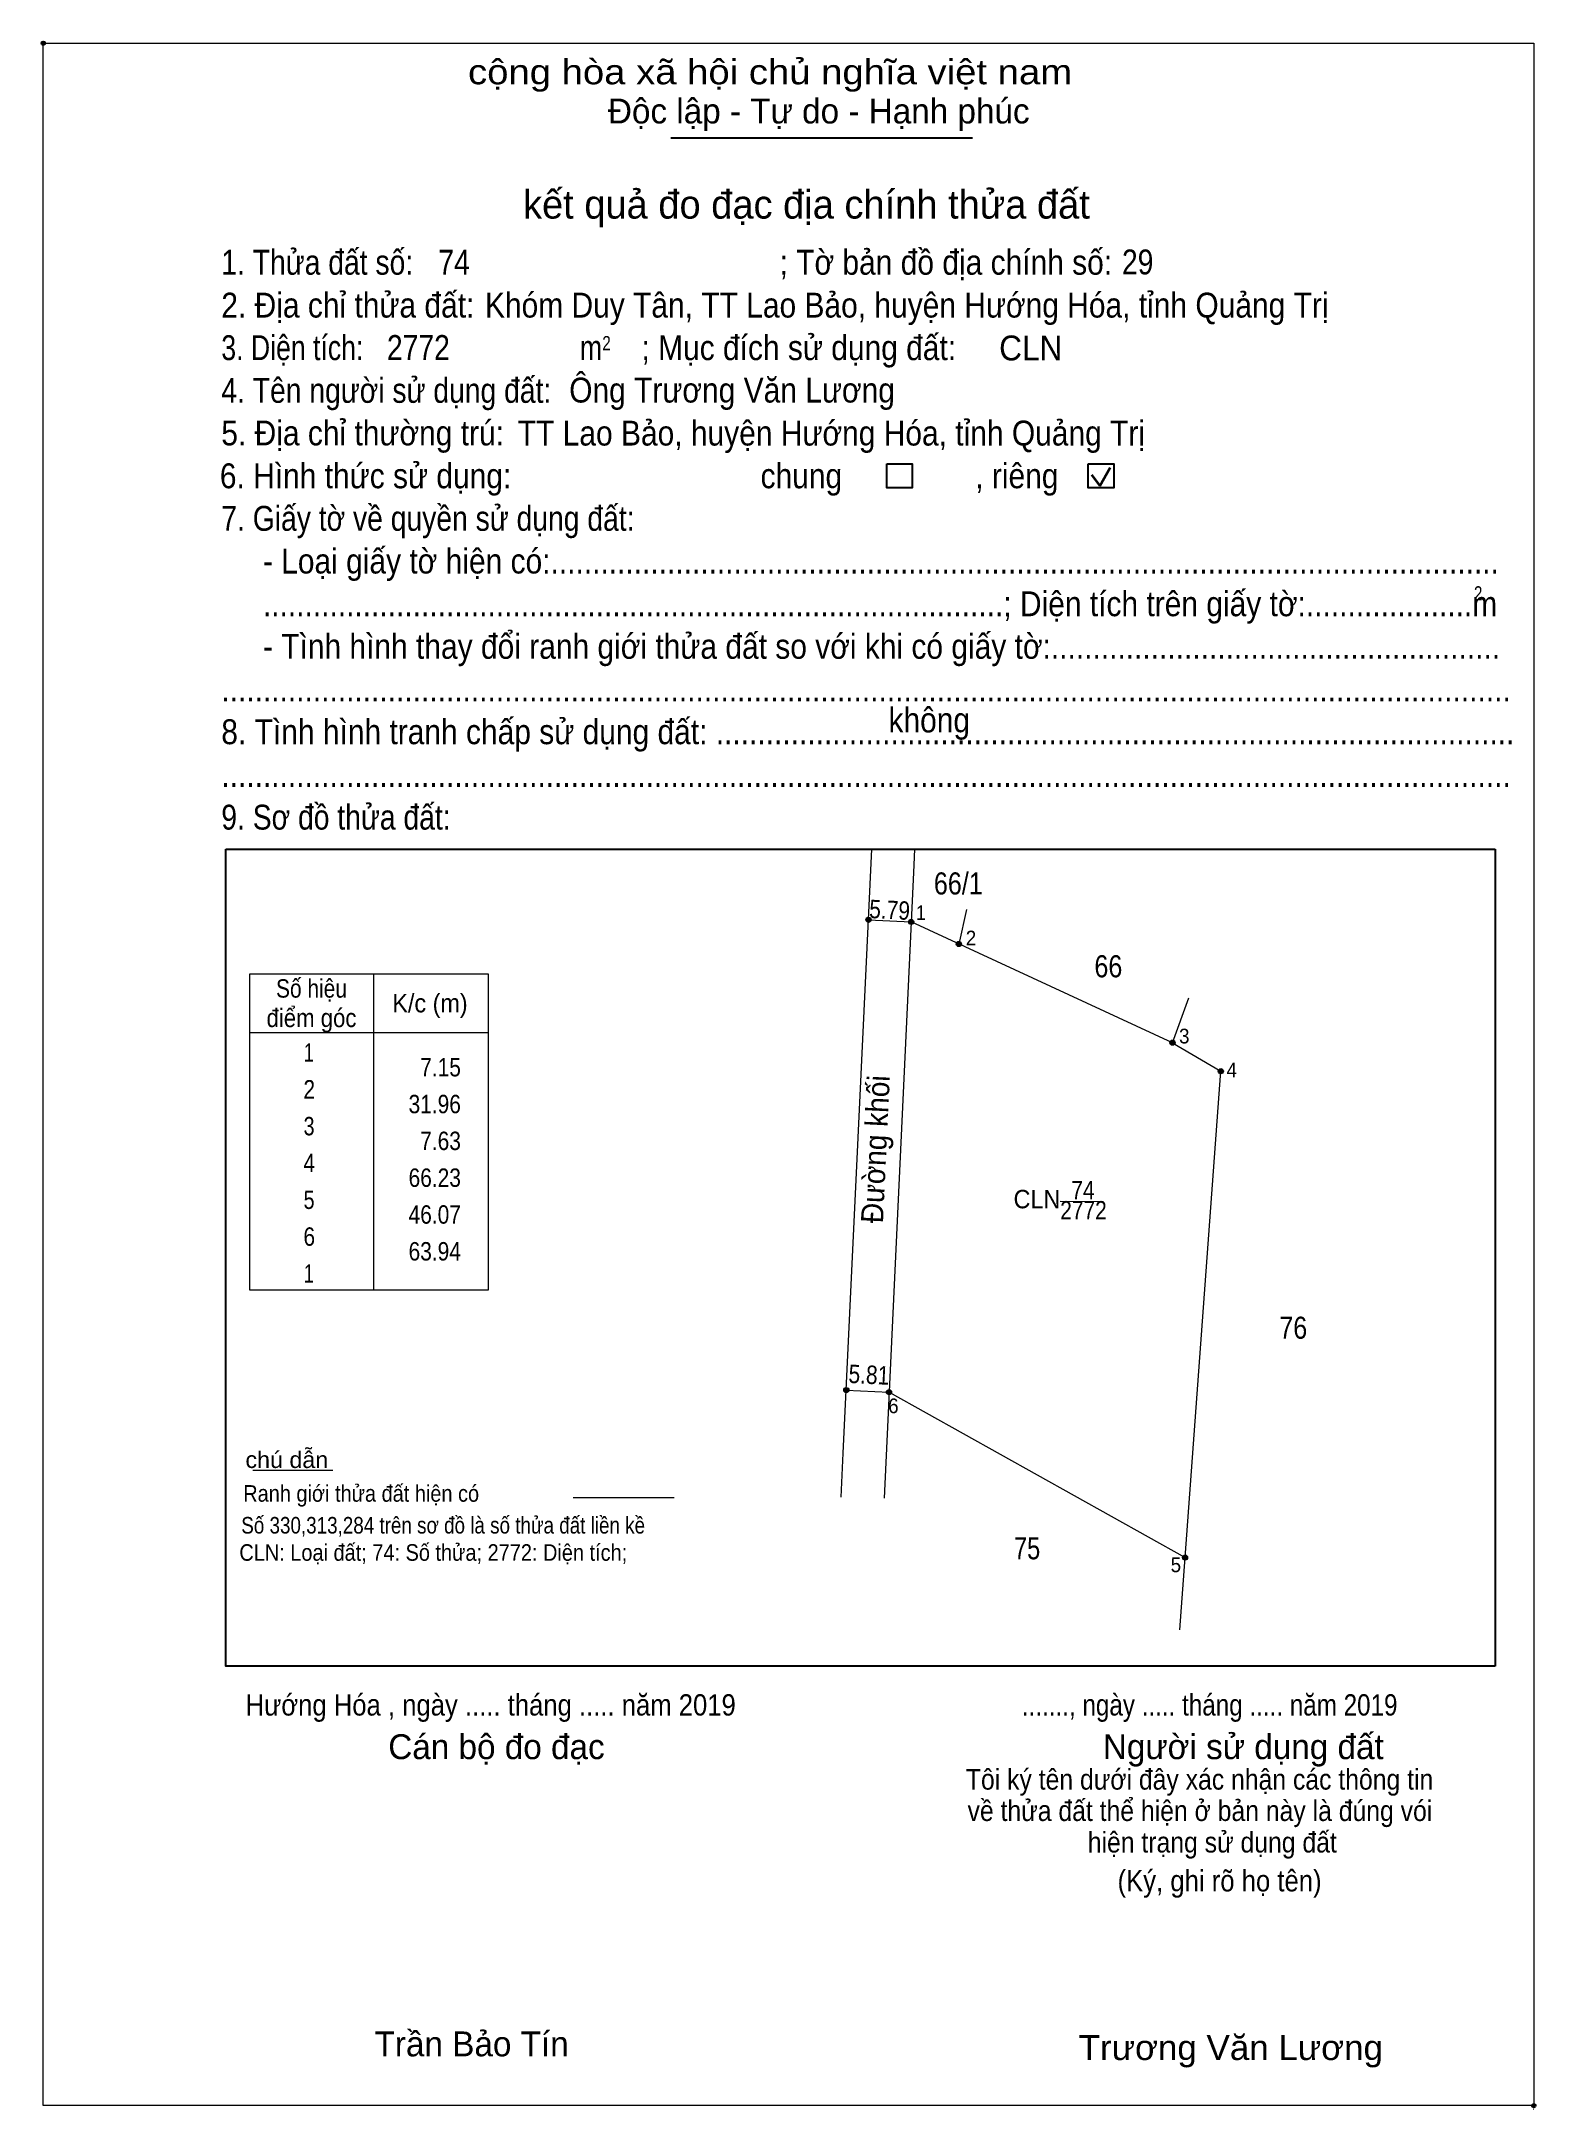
# Model space of a CAD drawing. Header units: metres. Extents: x 535192 to 538678, y 1836829 to 1838329.
# Drawn here: x 535192 to 535395, y 1837074 to 1837354.9 of the extents above; entities that cross this region are included whole.
import ezdxf
from ezdxf.enums import TextEntityAlignment as Align

# ---------------------------------------------------------------- set-up
doc = ezdxf.new("R2010")
doc.units = ezdxf.units.M
doc.header["$PDMODE"] = 32
doc.header["$PDSIZE"] = 0.5
doc.linetypes.add('MEDIUM_DASHED', pattern=[4.5, 3, -1.5])
for name, color, linetype, lineweight in [('1', 7, 'MEDIUM_DASHED', 13), ('10', 7, 'Continuous', 13), ('17', 7, 'Continuous', 13), ('2', 7, 'Continuous', 25), ('22', 7, 'Continuous', 13), ('6', 7, 'Continuous', 13), ('63', 7, 'Continuous', 13)]:
    doc.layers.add(name, color=color, linetype=linetype, lineweight=lineweight)

msp = doc.modelspace()

# ---------------------------------------------------------------- texts
at = {"layer": '1', "width": 0.85}
msp.add_text('2772', height=2.5, dxfattribs=at).set_placement((535333.6, 1837194.92), align=Align.CENTER)
at = {"layer": '10'}
for s, height, width, p in [('66/1', 3, 0.85, (535316.595, 1837239.06)), ('66', 3, 0.85, (535336.98, 1837227.81)), ('CLN', 2.5, 0.95, (535327.275, 1837196.44)), ('74', 2.5, 0.85, (535333.525, 1837197.66)), ('76', 3, 0.85, (535362.1, 1837178.72)), ('75', 3, 0.8, (535325.94, 1837148.77))]:
    msp.add_text(s, height=height, dxfattribs=dict(at, width=width)).set_placement(p, align=Align.CENTER)
for s, height, rotation, width, p in [('5.79', 2.5, 357.128, 0.85, (535307.207, 1837235.727)), ('Đường khối', 3, 87.31, 0.95, (535306.829, 1837204.4)), ('5.81', 2.5, 357.236, 0.85, (535304.395, 1837172.598))]:
    msp.add_text(s, height=height, rotation=rotation, dxfattribs=dict(at, width=width)).set_placement(p, align=Align.CENTER)
at = {"layer": '2'}
for s, height, width, p in [('cộng hòa xã hội chủ nghĩa việt nam', 3.38, 1.15, (535249.99, 1837349.09)), ('1. Thửa đất số:', 3.38, 0.85, (535216.47, 1837323.23)), ('; Tờ bản đồ địa chính số:', 3.38, 0.9, (535292.31, 1837323.23)), ('74', 3.38, 0.85, (535245.95, 1837323.23)), ('29', 3.38, 0.85, (535338.83, 1837323.27)), ('2. Địa chỉ thửa đất:', 3.38, 0.9, (535216.47, 1837317.41)), ('Khóm Duy Tân, TT Lao Bảo, huyện Hướng Hóa, tỉnh Quảng Trị', 3.38, 0.9, (535252.29, 1837317.41)), ('3. Diện tích:', 3.38, 0.8, (535216.47, 1837311.63)), ('2772', 3.38, 0.85, (535238.97, 1837311.65)), ('m', 3.38, 0.8, (535265.19, 1837311.63)), ('2', 1.931, 0.8, (535268.23, 1837312.97)), ('; Mục đích sử dụng đất:', 3.38, 0.9, (535273.55, 1837311.63)), (' CLN', 3.38, 0.95, (535320.95, 1837311.59)), ('Ông Trương Văn Lương', 3.38, 0.9, (535263.73, 1837305.87)), ('4. Tên người sử dụng đất:', 3.38, 0.85, (535216.47, 1837305.83)), ('5. Địa chỉ thường trú:', 3.38, 0.9, (535216.47, 1837300.05)), (' TT Lao Bảo, huyện Hướng Hóa, tỉnh Quảng Trị', 3.38, 0.9, (535255.62, 1837300.03)), ('6. Hình thức sử dụng:', 3.38, 0.9, (535216.27, 1837294.23)), ('chung                , riêng', 3.38, 0.9, (535289.73, 1837294.23)), ('7. Giấy tờ về quyền sử dụng đất:', 3.38, 0.85, (535216.47, 1837288.45)), ('     - Loại giấy tờ hiện có:..................................................................................................................', 3.38, 0.9, (535216.47, 1837282.65)), ('     .........................................................................................; Diện tích trên giấy tờ:....................m', 3.38, 0.9, (535216.47, 1837276.85)), ('2', 1.931, 0.8, (535386.65, 1837278.99)), ('     - Tình hình thay đổi ranh giới thửa đất so với khi có giấy tờ:......................................................', 3.38, 0.9, (535216.47, 1837271.07)), ('...........................................................................................................................................................', 3.38, 0.9, (535216.47, 1837265.27)), ('8. Tình hình tranh chấp sử dụng đất: ................................................................................................', 3.38, 0.9, (535216.47, 1837259.47)), ('không', 3.38, 0.9, (535307.11, 1837261.07)), ('...........................................................................................................................................................', 3.38, 0.9, (535216.47, 1837253.67)), ('9. Sơ đồ thửa đất:', 3.38, 0.85, (535216.47, 1837247.87)), ('Hướng Hóa , ngày ..... tháng ..... năm 2019', 2.895, 0.9, (535219.77, 1837127.55)), ('......., ngày ..... tháng ..... năm 2019', 2.895, 0.85, (535325.23, 1837127.55)), ('(Ký, ghi rõ họ tên)', 2.898, 0.9, (535338.23, 1837103.67)), ('Trương Văn Lương', 3.38, 1.05, (535332.95, 1837080.77))]:
    msp.add_text(s, height=height, dxfattribs=dict(at, width=width)).set_placement(p)
for s, p in [('Độc lập - Tự do - Hạnh phúc', (535268.99, 1837343.77)), ('Cán bộ đo đạc', (535239.15, 1837121.63)), ('Người sử dụng đất', (535336.23, 1837121.63)), ('Trần Bảo Tín', (535237.29, 1837081.27))]:
    msp.add_text(s, height=3.38, dxfattribs=at).set_placement(p)
for s, height, p in [('kết quả đo đạc địa chính thửa đất', 3.864, (535295.96, 1837330.85)), ('.', 0.966, (535394.748, 1837074.03))]:
    msp.add_text(s, height=height, dxfattribs=at).set_placement(p, align=Align.CENTER)
at = {"layer": '2', "width": 0.9}
for s, p in [('Tôi ký tên dưới đây xác nhận các thông tin', (535349.37, 1837117.49)), ('về thửa đất thể hiện ở bản này là đúng vói', (535349.42, 1837113.23)), ('hiện trạng sử dụng đất', (535351.1, 1837108.95))]:
    msp.add_text(s, height=2.793, dxfattribs=at).set_placement(p, align=Align.CENTER)
at = {"layer": '6'}
for s, width, p in [('chú dẫn', 1.05, (535219.75, 1837161.17)), ('Ranh giới thửa đất hiện có ', 0.9, (535219.45, 1837156.59)), ('Số 330,313,284 trên sơ đồ là số thửa đất liền kề', 0.85, (535219.18, 1837152.27)), ('CLN: Loại đất; 74: Số thửa; 2772: Diện tích;', 0.9, (535218.92, 1837148.57))]:
    msp.add_text(s, height=2.25, dxfattribs=dict(at, width=width)).set_placement(p)
at = {"layer": '63'}
for s, height, width, p in [(' 1', 2, 0.9, (535312.17, 1837235.58)), (' 2', 2, 0.95, (535319.02, 1837232.14)), (' 3', 2, 0.95, (535348, 1837218.83)), ('7.15', 2.5, 0.85, (535249.02, 1837214.35)), (' 4', 2, 0.95, (535354.44, 1837214.21)), ('31.96', 2.5, 0.85, (535249.02, 1837209.35)), ('7.63', 2.5, 0.85, (535249.02, 1837204.35)), ('66.23', 2.5, 0.85, (535249.02, 1837199.35)), ('46.07', 2.5, 0.85, (535249.02, 1837194.35)), ('63.94', 2.5, 0.85, (535249.02, 1837189.35)), (' 6', 2, 0.95, (535308.48, 1837168.61)), (' 5', 2, 0.95, (535346.86, 1837147.02))]:
    msp.add_text(s, height=height, dxfattribs=dict(at, width=width)).set_placement(p, align=Align.RIGHT)
for s, width, p in [('Số hiệu', 0.85, (535228.72, 1837225.05)), ('K/c (m)', 0.95, (535244.82, 1837223.05)), ('điểm góc', 0.9, (535228.72, 1837221.05)), (' 1', 0.75, (535228.015, 1837216.35)), (' 2', 0.85, (535228.02, 1837211.35)), (' 3', 0.8, (535228.02, 1837206.35)), (' 4', 0.85, (535228.015, 1837201.35)), (' 5', 0.8, (535228.02, 1837196.35)), (' 6', 0.85, (535228.02, 1837191.35)), (' 1', 0.75, (535228.015, 1837186.35))]:
    msp.add_text(s, height=2.5, dxfattribs=dict(at, width=width)).set_placement(p, align=Align.CENTER)

# ---------------------------------------------------------------- hatches: boundary and pattern name
at = {"layer": '10'}
for points in [[(535304.75, 1837235.629, 1), (535304.05, 1837235.629, 1)], [(535310.53, 1837235.339, 1), (535309.83, 1837235.339, 1)], [(535317.02, 1837232.329, 1), (535316.32, 1837232.329, 1)], [(535346.04, 1837218.929, 1), (535345.34, 1837218.929, 1)], [(535352.61, 1837215.059, 1), (535351.91, 1837215.059, 1)], [(535301.73, 1837171.749, 1), (535301.03, 1837171.749, 1)], [(535307.53, 1837171.469, 1), (535306.83, 1837171.469, 1)], [(535347.75, 1837149.009, 1), (535347.05, 1837149.009, 1)]]:
    msp.add_hatch(color=256, dxfattribs=at).paths.add_polyline_path(points)

# ---------------------------------------------------------------- linework, layer by layer
for p, q in [((535317.73, 1837237), (535316.67, 1837232.33)), ((535304.4, 1837235.63), (535310.18, 1837235.34)), ((535345.69, 1837218.93), (535310.18, 1837235.34)), ((535345.69, 1837218.93), (535347.91, 1837225.02)), ((535345.69, 1837218.93), (535352.26, 1837215.06)), ((535330.45, 1837197.39), (535336.26, 1837197.37)), ((535301.38, 1837171.75), (535307.18, 1837171.47)), ((535346.67, 1837139.18), (535347.4, 1837149.01))]:
    msp.add_line(p, q, dxfattribs=at)
msp.add_lwpolyline([(535307.18, 1837171.47), (535347.4, 1837149.01), (535352.26, 1837215.06)], dxfattribs=at)
for centre in [(535304.4, 1837235.629), (535310.18, 1837235.339), (535316.67, 1837232.329), (535345.69, 1837218.929), (535352.26, 1837215.059), (535301.38, 1837171.749), (535307.18, 1837171.469), (535347.4, 1837149.009)]:
    msp.add_circle(centre, 0.35, dxfattribs=at)
at = {"layer": '17'}
msp.add_line((535220.77, 1837160.88), (535231.63, 1837160.88), dxfattribs=at)
at = {"layer": '2'}
for p, q in [((535277.56, 1837341.82), (535318.52, 1837341.82)), ((535217.1, 1837245.23), (535389.51, 1837245.23)), ((535389.51, 1837245.23), (535389.51, 1837134.26))]:
    msp.add_line(p, q, dxfattribs=at)
at = {"layer": '2', "lineweight": 35}
for p, q in [((535334.68, 1837296.04), (535335.83, 1837294.54)), ((535335.83, 1837294.54), (535337.24, 1837297.05))]:
    msp.add_line(p, q, dxfattribs=at)
at = {"layer": '2', "lineweight": 13}
msp.add_lwpolyline([(535192.27, 1837354.67), (535394.78, 1837354.67), (535394.78, 1837074.57), (535192.27, 1837074.57)], close=True, dxfattribs=at)
at = {"layer": '2'}
for points in [[(535306.87, 1837297.54), (535310.34, 1837297.54), (535310.34, 1837294.29), (535306.87, 1837294.29)], [(535334.23, 1837297.54), (535337.71, 1837297.54), (535337.71, 1837294.29), (535334.23, 1837294.29)]]:
    msp.add_lwpolyline(points, close=True, dxfattribs=at)
msp.add_lwpolyline([(535389.51, 1837134.26), (535217.1, 1837134.26), (535217.1, 1837245.23)], dxfattribs=at)
for p in [(535192.27, 1837354.67), (535394.78, 1837074.57)]:
    msp.add_point(p, dxfattribs=at)
at = {"layer": '22'}
for p, q in [((535302.77, 1837201.24), (535304.86, 1837245.23)), ((535310.54, 1837243.06), (535306.5, 1837157.08)), ((535310.64, 1837245.23), (535310.54, 1837243.07)), ((535300.97, 1837163.18), (535302.77, 1837201.24)), ((535300.69, 1837157.23), (535300.97, 1837163.18))]:
    msp.add_line(p, q, dxfattribs=at)
at = {"layer": '6'}
msp.add_line((535264.29, 1837157.18), (535278.01, 1837157.18), dxfattribs=at)
at = {"layer": '63'}
msp.add_line((535237.13, 1837228.3), (535237.13, 1837185.3), dxfattribs=at)
for points in [[(535237.13, 1837185.3), (535220.33, 1837185.3), (535220.33, 1837228.3), (535237.13, 1837228.3)], [(535237.13, 1837228.3), (535252.73, 1837228.3), (535252.73, 1837185.3), (535237.13, 1837185.3)], [(535220.33, 1837220.3), (535237.13, 1837220.3), (535252.73, 1837220.3)]]:
    msp.add_lwpolyline(points, dxfattribs=at)

msp.set_redraw_order([(e.dxf.handle, doc.entitydb.next_handle()) for e in msp.query("TEXT MTEXT ATTDEF DIMENSION ARC_DIMENSION")])  # texts and dimensions are drawn at this point

doc.saveas('drawing.dxf')
